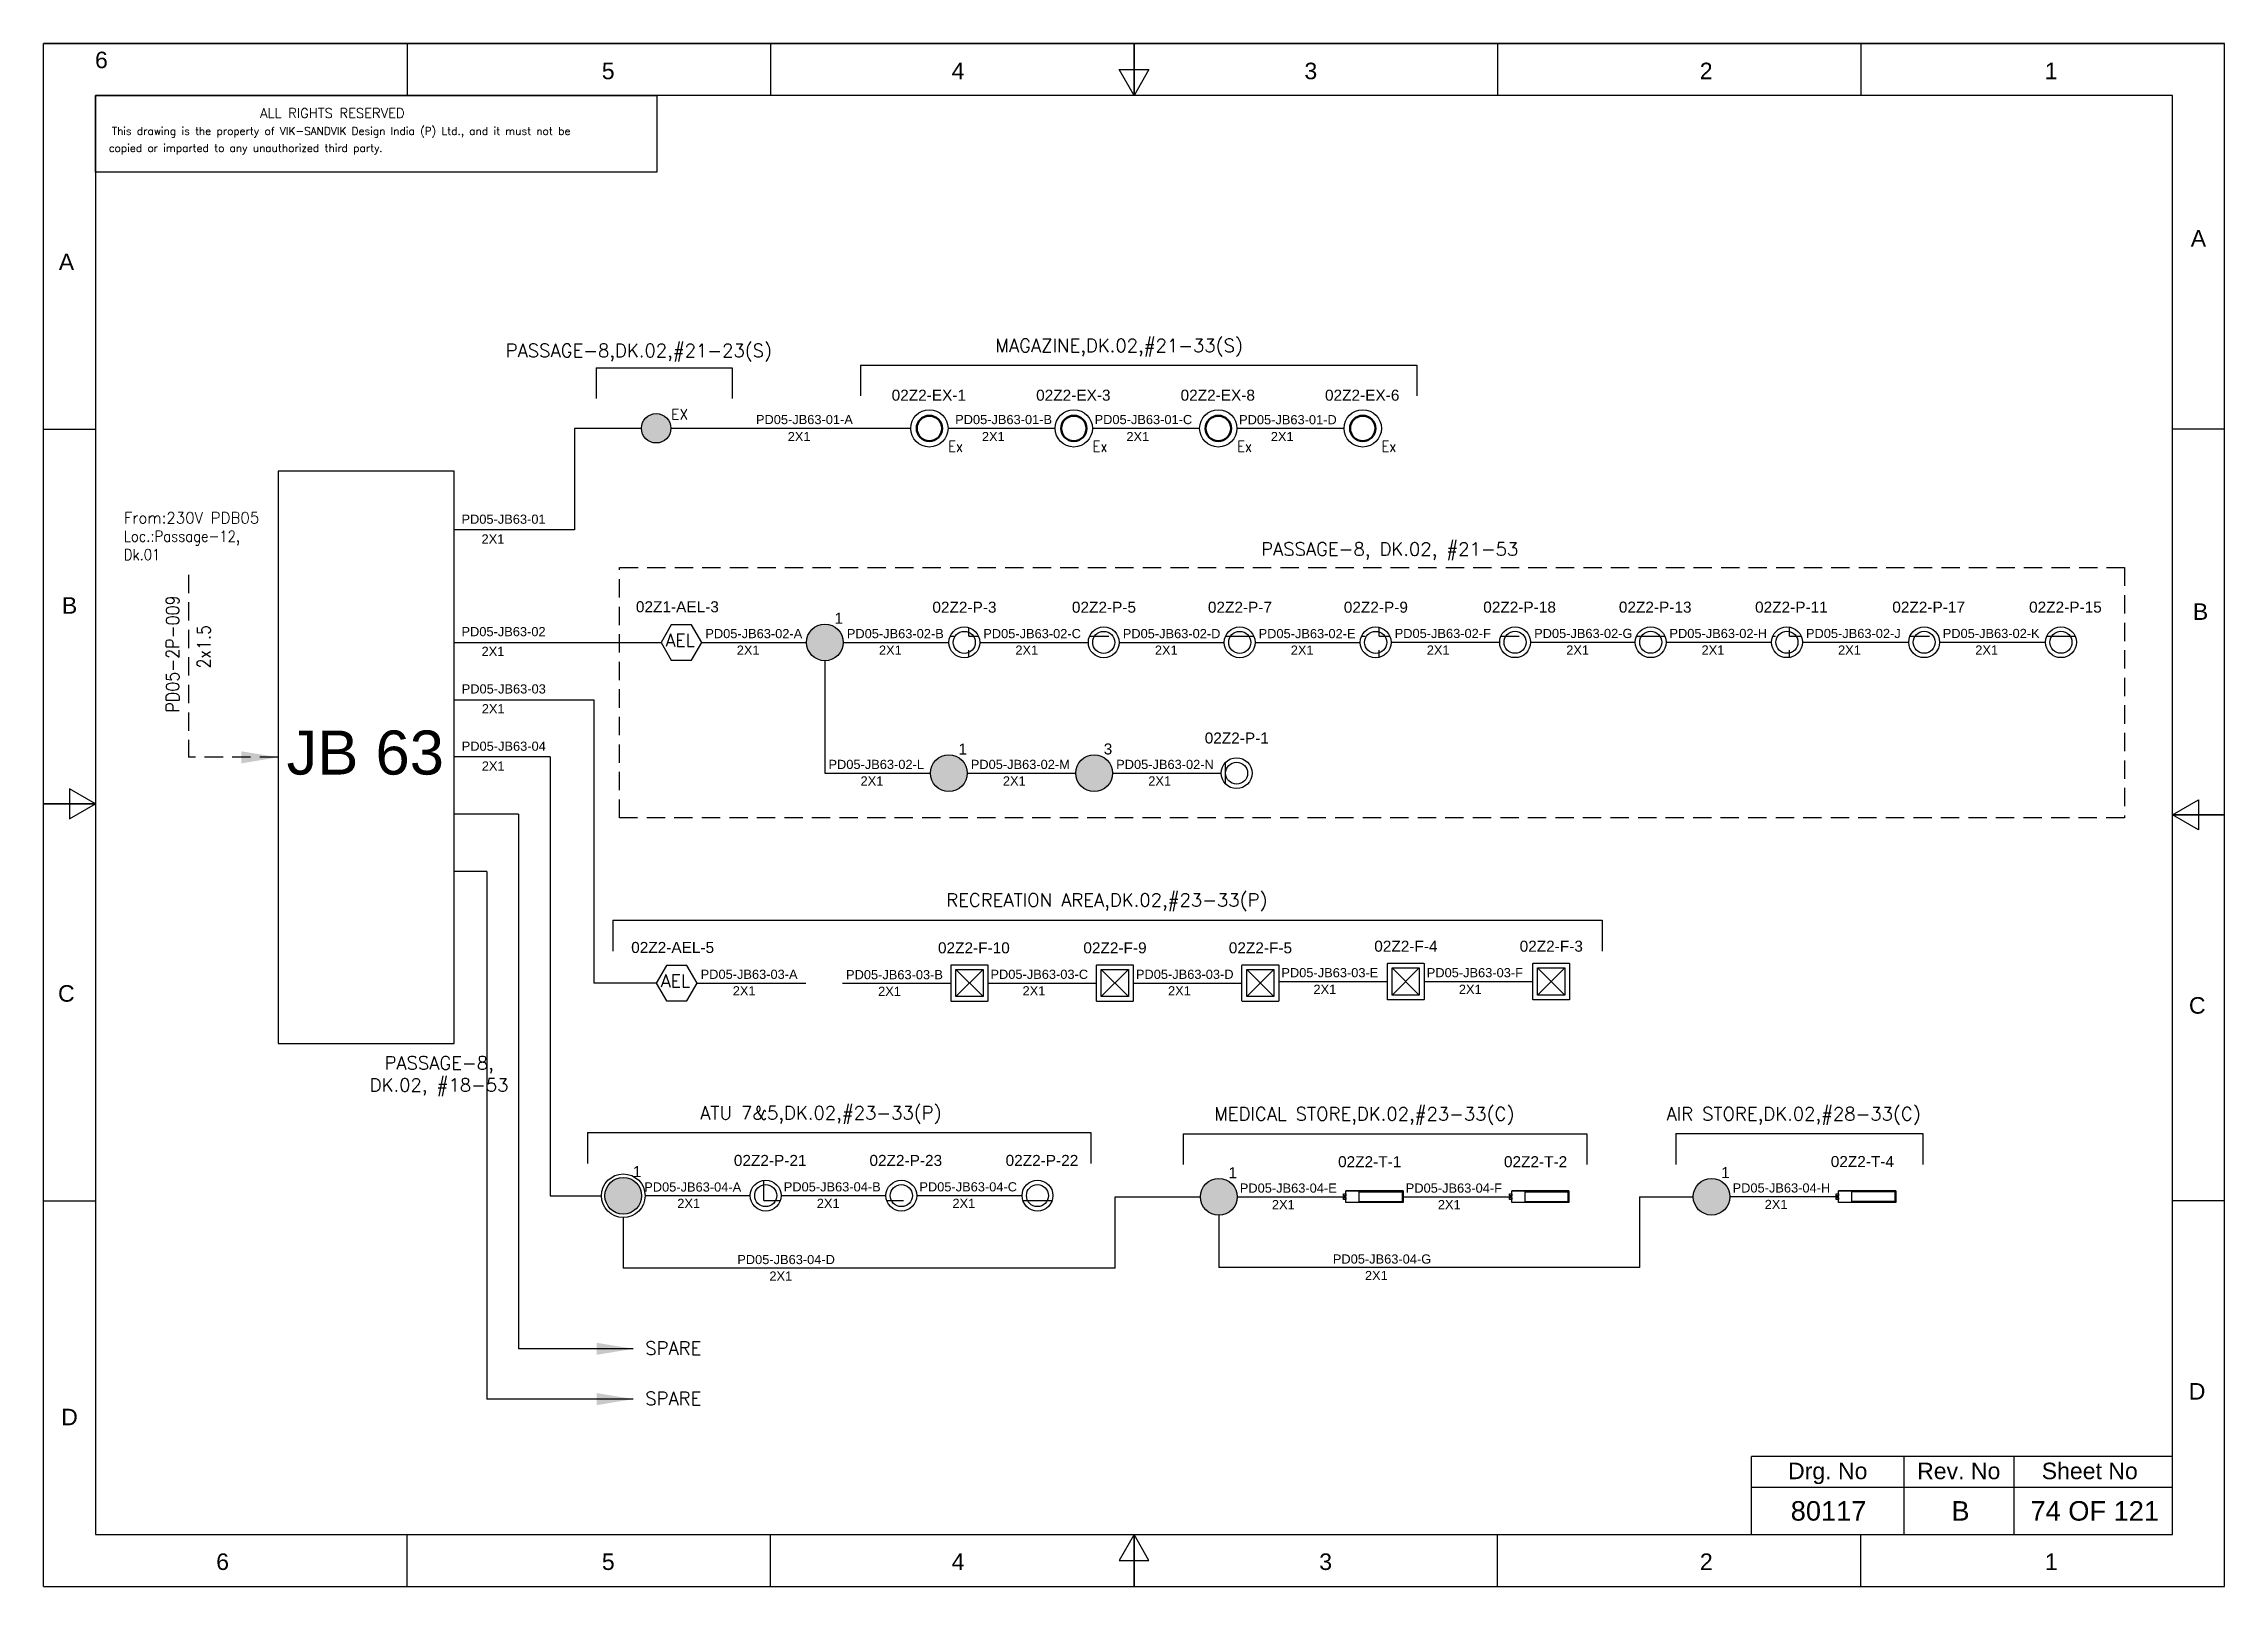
# Model space of a CAD drawing. Header units: inches. Extents: x -3311 to 1429, y -713 to 2436.
# Drawn here: x -670.8 to -373.8, y 659.9 to 870 of the extents above; entities that cross this region are included whole.
import ezdxf
from ezdxf.enums import TextEntityAlignment as Align

# ---------------------------------------------------------------- set-up
doc = ezdxf.new("R2010")
doc.units = ezdxf.units.IN
doc.linetypes.add('HIDDEN', pattern=[0.375, 0.25, -0.125])
doc.linetypes.add('SOLID', pattern=[0])
for name, color, linetype, lineweight in [('ELEC_TXT-025', 1, 'Continuous', 25), ('HEL-025', 1, 'Continuous', 25), ('HEL-035', 2, 'Continuous', 35)]:
    doc.layers.add(name, color=color, linetype=linetype, lineweight=lineweight)
doc.layers.add('Fmount', color=7, linetype='Continuous')
doc.layers.add('LINE', color=3, linetype='SOLID')
doc.styles.add('_NORMAL', font='arial.ttf')
doc.styles.add('ROMANS', font='simplex.shx', dxfattribs={"width": 0.88})
doc.styles.get("Standard").update_dxf_attribs({"font": 'arial.ttf'})
doc.dimstyles.get("Standard").update_dxf_attribs({"dimtxt": 0.18, "dimasz": 0.18, "dimexe": 0.18, "dimexo": 0.0625, "dimgap": 0.09, "dimtad": 0, "dimtih": 1, "dimtoh": 1, "dimdec": 4, "dimzin": 0, "dimdsep": 46, "dimtxsty": 'Standard', "dimcen": 0.09, "dimadec": 0, "dimazin": 0, "dimtfac": 1, "dimtdec": 4, "dimtofl": 0, "dimtmove": 0, "dimatfit": 3, "dimfxl": 1, "dimtolj": 1, "dimtzin": 0, "dimarcsym": 0})
pattern_1 = [(0, (0, 0), (0, 6.985), [5.08, -1.905]), (90, (0, 0), (-6.985, 4e-16), [5.08, -1.905])]

msp = doc.modelspace()

# ---------------------------------------------------------------- texts
at = {"color": 7}
for s, p in [('PD05-JB63-01-A', (-573.83, 818.2)), ('2X1', (-569.5, 815.88)), ('PD05-JB63-01-B', (-546.7, 818.2)), ('2X1', (-543.06, 815.88)), ('PD05-JB63-01-C', (-527.71, 818.2, -0.03)), ('2X1', (-523.38, 815.88)), ('PD05-JB63-01-D', (-508.03, 818.18)), ('2X1', (-503.71, 815.88)), ('PD05-JB63-01', (-613.93, 804.63)), ('2X1', (-611.2, 801.94)), ('PD05-JB63-02', (-613.93, 789.32)), ('PD05-JB63-02-A', (-580.72, 789.05)), ('PD05-JB63-02-B', (-561.45, 789.05)), ('PD05-JB63-02-C', (-542.87, 789.05, -0.05)), ('PD05-JB63-02-D', (-523.87, 789.05, -0.05)), ('PD05-JB63-02-E', (-505.37, 789.05, -0.08)), ('PD05-JB63-02-F', (-486.84, 789.07, -0.11)), ('PD05-JB63-02-G', (-467.85, 789.07, -0.11)), ('PD05-JB63-02-H', (-449.42, 789.07, -0.11)), ('PD05-JB63-02-J', (-430.83, 789.07, -0.11)), ('PD05-JB63-02-K', (-412.2, 789.07, -0.11)), ('2X1', (-611.2, 786.63)), ('2X1', (-576.44, 786.8)), ('2X1', (-557.08, 786.8)), ('2X1', (-538.5, 786.8, -0.03)), ('2X1', (-519.5, 786.8, -0.05)), ('2X1', (-500.99, 786.8, -0.08)), ('2X1', (-482.47, 786.81, -0.11)), ('2X1', (-463.48, 786.81, -0.11)), ('2X1', (-445.05, 786.81, -0.11)), ('2X1', (-426.46, 786.81, -0.11)), ('2X1', (-407.77, 786.81, -0.11)), ('PD05-JB63-03', (-613.9, 781.52)), ('2X1', (-611.17, 778.82)), ('PD05-JB63-04', (-613.9, 773.72)), ('2X1', (-611.17, 771.02)), ('PD05-JB63-02-L', (-563.95, 771.24)), ('PD05-JB63-02-M', (-544.57, 771.24, -0.03)), ('PD05-JB63-02-N', (-524.77, 771.24, -0.03)), ('2X1', (-559.58, 768.99)), ('2X1', (-540.2, 768.99, -0.03)), ('2X1', (-520.4, 768.99, -0.03)), ('PD05-JB63-03-A', (-581.36, 742.66)), ('PD05-JB63-03-B', (-561.56, 742.61, -0.03)), ('PD05-JB63-03-C', (-541.89, 742.66, -0.03)), ('PD05-JB63-03-D', (-522.08, 742.66, -0.03)), ('PD05-JB63-03-E', (-502.27, 742.88, -0.03)), ('PD05-JB63-03-F', (-482.47, 742.88, -0.03)), ('2X1', (-576.99, 740.41)), ('2X1', (-557.19, 740.35, -0.03)), ('2X1', (-537.52, 740.41)), ('2X1', (-517.71, 740.41)), ('2X1', (-497.9, 740.62)), ('2X1', (-478.1, 740.62)), ('PD05-JB63-04-A', (-589.04, 713.7, -0.03)), ('PD05-JB63-04-B', (-570.04, 713.72, -0.03)), ('PD05-JB63-04-C', (-551.57, 713.72, -0.03)), ('PD05-JB63-04-E', (-507.93, 713.55, -0.03)), ('PD05-JB63-04-F', (-485.33, 713.55, -0.03)), ('PD05-JB63-04-H', (-440.82, 713.57, -0.03)), ('2X1', (-584.54, 711.47)), ('2X1', (-565.54, 711.47)), ('2X1', (-547.07, 711.47)), ('2X1', (-503.56, 711.3)), ('2X1', (-480.96, 711.3)), ('2X1', (-436.45, 711.32)), ('PD05-JB63-04-D', (-576.37, 703.82, -0.03)), ('PD05-JB63-04-G', (-495.26, 703.89, -0.03)), ('2X1', (-572, 701.57)), ('2X1', (-490.89, 701.64))]:
    msp.add_text(s, height=1.25, dxfattribs=at).set_placement(p)
at = {"color": 7, "lineweight": 30}
msp.add_text('JB 63 ', height=6, dxfattribs=at).set_placement((-625.87, 773.48), align=Align.MIDDLE_CENTER)
at = {"color": 7}
for s, height, p in [('Drg. No', 2.246, (-427.86, 675.66)), ('Rev. No', 2.246, (-410.02, 675.66)), ('Sheet No', 2.246, (-392.18, 675.66)), ('80117', 2.653, (-427.75, 670.22)), ('B', 2.65, (-409.78, 670.22)), ('74 OF 121', 2.653, (-391.5, 670.22))]:
    msp.add_text(s, height=height, dxfattribs=at).set_placement(p, align=Align.MIDDLE_CENTER)
at = {"color": 7, "char_height": 1.8, "attachment_point": 1, "style": '_NORMAL'}
for s, insert, width in [('{\\Fromans|c0;\\C2;PASSAGE-8,DK.02,#21-23(S)}', (-607.91, 829.12, 0.22), 74.1776), ('{\\Fromans|c0;\\C2;MAGAZINE,DK.02,#21-33(S)}', (-541.23, 829.81, 0.22), 74.1776), ('{\\Fromans|c0;\\C2;RECREATION AREA,DK.02,#23-33(P)}', (-547.92, 754.3, 0.22), 107.6365), ('{\\Fromans|c0;\\C2;ATU 7&5,DK.02,#23-33(P)}', (-581.42, 725.32, 0.22), 74.1776), ('{\\Fromans|c0;\\C2;MEDICAL STORE,DK.02,#23-33(C)}', (-511.43, 725.17, 0.22), 74.1776), ('{\\Fromans|c0;\\C2;AIR STORE,DK.02,#28-33(C)}', (-449.83, 725.19, 0.22), 74.1776), ('{\\Fromans|c0;\\C2;SPARE}', (-588.91, 693.29), 8.1658), ('{\\Fromans|c0;\\C2;SPARE}', (-588.91, 686.43), 8.1658)]:
    msp.add_mtext(s, dxfattribs=dict(at, insert=insert, width=width))
at = {"color": 7, "insert": (-659.92, 806.19), "char_height": 1.5, "width": 36.8884, "attachment_point": 1}
msp.add_mtext('{\\Fromans|c0;\\C2;From:230V PDB05 \\P\\Fsimplex|c0;\\W0.88;Loc.:Passage-12,      \\PDk.01}', dxfattribs=at)
at = {"insert": (-505.03, 802.09), "char_height": 1.8, "width": 80.3537, "attachment_point": 1, "style": '_NORMAL'}
msp.add_mtext('{\\Fromans|c0;\\C2;PASSAGE-8, DK.02, #21-53}', dxfattribs=at)
at = {"color": 7, "insert": (-654.17, 778.92), "char_height": 1.8, "width": 17.1296, "attachment_point": 1, "rotation": 90, "style": '_NORMAL'}
msp.add_mtext('{\\Fromans|c0;\\W0.88;PD05-2P-009}', dxfattribs=at)
at = {"color": 7, "insert": (-649.91, 784.94), "char_height": 1.8, "attachment_point": 1, "rotation": 90, "style": '_NORMAL'}
msp.add_mtext('{\\Fsimplex|c0;\\W0.88;2x1.5}', dxfattribs=at)
at = {"color": 7, "insert": (-626.43, 732.11), "char_height": 1.8, "attachment_point": 1, "style": '_NORMAL'}
msp.add_mtext('\\pxqc;{\\Fromans|c0;\\C2;PASSAGE-8, \\PDK.02, #18-53}', dxfattribs=at)

# ---------------------------------------------------------------- blocks, each defined once
blk = doc.blocks.new('fr')
at = {"color": 7, "linetype": 'Continuous'}
for p, q in [((33763.99, 4500.4), (33466.99, 4500.4)), ((33466.99, 4500.4), (33763.99, 4500.4)), ((33466.99, 4290.33), (33466.99, 4500.4)), ((33516.49, 4500.4), (33516.49, 4493.33)), ((33565.99, 4500.4), (33565.99, 4493.33)), ((33615.49, 4500.4), (33615.49, 4493.33)), ((33615.49, 4493.33), (33615.49, 4500.4)), ((33615.49, 4500.4), (33615.49, 4493.33)), ((33664.99, 4500.4), (33664.99, 4493.33)), ((33714.49, 4500.4), (33714.49, 4493.33)), ((33763.99, 4290.33), (33763.99, 4500.4)), ((33763.99, 4290.33), (33763.99, 4500.4)), ((33615.49, 4493.33), (33613.45, 4496.87)), ((33613.45, 4496.87), (33617.53, 4496.87)), ((33617.53, 4496.87), (33615.49, 4493.33)), ((33756.92, 4493.33), (33474.06, 4493.33)), ((33474.06, 4493.33), (33474.06, 4297.41)), ((33756.92, 4297.41), (33756.92, 4493.33)), ((33466.99, 4447.89), (33474.06, 4447.89)), ((33763.99, 4447.89), (33756.92, 4447.89)), ((33474.06, 4396.87), (33470.53, 4398.91)), ((33470.53, 4398.91), (33470.53, 4394.83)), ((33466.99, 4396.87), (33474.06, 4396.87)), ((33474.06, 4396.87), (33466.99, 4396.87)), ((33466.99, 4396.87), (33474.06, 4396.87)), ((33470.53, 4394.83), (33474.06, 4396.87)), ((33756.92, 4395.37), (33760.45, 4397.41)), ((33760.45, 4397.41), (33760.45, 4393.33)), ((33763.99, 4395.37), (33756.92, 4395.37)), ((33760.45, 4393.33), (33756.92, 4395.37)), ((33756.92, 4395.37), (33763.99, 4395.37)), ((33763.99, 4395.37), (33756.92, 4395.37)), ((33466.99, 4342.85), (33474.06, 4342.85)), ((33763.99, 4342.85), (33756.92, 4342.85)), ((33474.06, 4297.41), (33756.92, 4297.41)), ((33516.49, 4290.33), (33516.49, 4297.41)), ((33565.99, 4290.33), (33565.99, 4297.41)), ((33615.49, 4297.41), (33613.45, 4293.87)), ((33615.49, 4290.33), (33615.49, 4297.41)), ((33617.53, 4293.87), (33615.49, 4297.41)), ((33615.49, 4297.41), (33615.49, 4290.33)), ((33615.49, 4290.33), (33615.49, 4297.41)), ((33664.99, 4290.33), (33664.99, 4297.41)), ((33714.49, 4290.33), (33714.49, 4297.41)), ((33613.45, 4293.87), (33617.53, 4293.87)), ((33466.99, 4290.33), (33763.99, 4290.33)), ((33466.99, 4290.33), (33763.99, 4290.33))]:
    blk.add_line(p, q, dxfattribs=at)
at = {"color": 7, "style": '_NORMAL'}
for s, p in [('6', (33474.86, 4498.18)), ('5', (33543.88, 4496.68)), ('4', (33591.52, 4496.68)), ('3', (33639.57, 4496.68)), ('2', (33693.41, 4496.68)), ('1', (33740.39, 4496.68)), ('A', (33760.45, 4473.88)), ('A', (33470.1, 4470.68)), ('B', (33470.52, 4423.9)), ('B', (33760.74, 4423.06)), ('C', (33470.08, 4371.07)), ('C', (33760.29, 4369.44)), ('D', (33760.27, 4316.89)), ('D', (33470.51, 4313.39)), ('6', (33491.37, 4293.69)), ('5', (33543.89, 4293.69)), ('4', (33591.53, 4293.69)), ('3', (33641.59, 4293.69)), ('2', (33693.43, 4293.69)), ('1', (33740.41, 4293.69))]:
    blk.add_text(s, height=2.25, dxfattribs=at).set_placement(p, align=Align.MIDDLE_CENTER)
blk = doc.blocks.new('A$C4BAD7D21')
at = {"layer": 'HEL-025'}
blk.add_lwpolyline([(-34000, 0), (-34000, 2086), (-18714, 2086), (-18714, 0)], close=True, dxfattribs=at)
at = {"layer": 'HEL-025', "style": 'ROMANS'}
for s, p in [('This drawing is the property of VIK-SANDVIK Design India (P) Ltd., and it must not be', (-33558, 1016)), (' copied or imparted to any unauthorized third party.', (-33785, 550))]:
    blk.add_text(s, height=210, dxfattribs=at).set_placement(p)
at = {"layer": 'HEL-035', "style": 'ROMANS'}
blk.add_text('     ALL RIGHTS RESERVED', height=262.5, dxfattribs=at).set_placement((-30497, 1476))
blk = doc.blocks.new('FIXED_KEY_SWITCH')
h = blk.add_hatch(color=1)
h.dxf.hatch_style = 1
edge = h.paths.add_edge_path()
edge.add_arc((848.13, 1737.46), 2.5, 0, 360)
at = {"color": 1}
blk.add_circle((848.13, 1737.46), 2.5, dxfattribs=at)
at = {"color": 7, "insert": (849.44, 1741.5), "char_height": 1.5, "attachment_point": 1, "style": '_NORMAL'}
blk.add_mtext_dynamic_manual_height_columns('1', width=1.5, gutter_width=7.5, heights=[0], dxfattribs=at)
blk = doc.blocks.new('SWT')
blk.add_blockref('FIXED_KEY_SWITCH', (0, 0))
blk.add_attdef('TAG_NO', (844.55, 1741.11), '', height=1.5)
blk = doc.blocks.new('1')
h = blk.add_hatch()
h.set_pattern_fill('ANGLE', color=6)
h.set_pattern_definition(pattern_1)
h.paths.add_polyline_path([(303.23, 2044.43, 1), (306.22, 2044.43, 1)], flags=0)
h.paths.add_polyline_path([(302.63, 2044.43, 1), (306.83, 2044.43, 1)])
h.paths.add_polyline_path([(306.22, 2044.43, -1), (303.23, 2044.43, -1)], flags=16)
h = blk.add_hatch()
h.set_pattern_fill('ANGLE', color=6)
h.set_pattern_definition(pattern_1)
h.paths.add_polyline_path([(303.23, 2044.43, 1), (306.22, 2044.43, 1)])
at = {"color": 6}
for radius in [2.1, 1.5]:
    blk.add_circle((304.73, 2044.43), radius, dxfattribs=at)
blk = doc.blocks.new('LED PENDENT LIGHT 15W')
blk.add_blockref('1', (0, 0))
blk.add_attdef('TAG_NO', (301.63, 2048.1), '', height=1.5)
blk = doc.blocks.new('AEL')
at = {"color": 4}
blk.add_lwpolyline([(989.98, -190.09), (992.75, -190.09), (994.14, -187.69), (992.75, -185.28), (989.98, -185.28), (988.59, -187.69)], close=True, dxfattribs=at)
at = {"color": 4, "style": 'ROMANS'}
blk.add_text('AEL', height=1.725, dxfattribs=at).set_placement((989.2, -188.27))
blk = doc.blocks.new('AEL_L')
blk.add_blockref('AEL', (0, 0))
blk.add_attdef('TAG_NO', (986.55, -183.59), '', height=1.5)
blk = doc.blocks.new('LED FLUSH MOUNT')
for p, q in [((114818, 79432), (114604, 79219)), ((114604, 79432), (114818, 79219))]:
    blk.add_line(p, q)
blk.add_lwpolyline([(114572, 79470), (114850, 79470, -0.414214), (114856, 79464), (114856, 79186, -0.414214), (114850, 79180), (114572, 79180, -0.414214), (114566, 79186), (114566, 79464, -0.414214)], format="xyb", close=True)
blk.add_lwpolyline([(114604, 79432), (114818, 79432), (114818, 79219), (114604, 79219)], close=True)
blk = doc.blocks.new('LED Flush Mounted Light 22W')
blk.add_blockref('LED FLUSH MOUNT', (0, 0))
at = {"style": 'ROMANS', "width": 0.7}
blk.add_attdef('TAG_NO.:', (113905, 79579), '', height=250, dxfattribs=at)
blk = doc.blocks.new('2A')
at = {"color": 7, "lineweight": -3, "ltscale": 2.5}
blk.add_line((790.02, 1997.62, -0.03), (782.23, 1997.62, -0.03), dxfattribs=at)
at = {"color": 7, "lineweight": -3, "ltscale": 2.5, "elevation": -0.03}
for points in [[(781.91, 1997.21), (782.23, 1997.21), (782.23, 1996.94), (781.91, 1996.94)], [(781.91, 1996.7), (782.23, 1996.7), (782.23, 1996.44), (781.91, 1996.44)], [(782.23, 1997.62), (790.02, 1997.62), (790.02, 1996.02), (782.23, 1996.02)], [(784.03, 1997.5), (789.88, 1997.5), (789.88, 1996.14), (784.03, 1996.14)]]:
    blk.add_lwpolyline(points, close=True, dxfattribs=at)
blk = doc.blocks.new('LED TUBE LIGHT 30W')
blk.add_blockref('2A', (179.91, -357.89))
blk.add_attdef('TAG_NO.', (962.52, 1642.97), '', height=1.5)
blk = doc.blocks.new('4')
blk.add_circle((514.17, -147.17), 2.54)
at = {"lineweight": 50}
blk.add_circle((514.17, -147.17), 1.73, dxfattribs=at)
at = {"style": 'ROMANS', "width": 0.88}
blk.add_text('Ex', height=1.5, dxfattribs=at).set_placement((516.72, -150.36))
blk = doc.blocks.new('LED EXPLOSION PROOF LIGHT 15W')
blk.add_blockref('4', (0, 0))
blk.add_attdef('TAG_NO', (509.37, -143.46), '', height=1.5)
blk = doc.blocks.new('LHS_SWITCH')
h = blk.add_hatch(color=1)
h.dxf.hatch_style = 1
edge = h.paths.add_edge_path()
edge.add_arc((2067.22, 3641.35), 2, 0, 360)
at = {"color": 1}
blk.add_circle((2067.22, 3641.35), 2, dxfattribs=at)
at = {"color": 7, "insert": (2068.26, 3644.59), "char_height": 1.2, "attachment_point": 1, "style": '_NORMAL'}
blk.add_mtext_dynamic_manual_height_columns('3', width=1.5, gutter_width=7.5, heights=[0], dxfattribs=at)
blk = doc.blocks.new('EX_PROOF_SWITCH')
h = blk.add_hatch(color=1)
h.dxf.hatch_style = 1
edge = h.paths.add_edge_path()
edge.add_arc((2067.16, 3666.55), 2, 0, 360)
at = {"color": 1}
blk.add_circle((2067.16, 3666.55), 2, dxfattribs=at)
at = {"color": 1, "style": 'ROMANS'}
blk.add_text('EX', height=1.4, dxfattribs=at).set_placement((2069.19, 3668.46), align=Align.MIDDLE_LEFT)

# ---------------------------------------------------------------- linework, layer by layer
for p, q in [((-595.61, 825.86, -0.05), (-577.08, 825.86, -0.05)), ((-559.59, 826.22, -0.05), (-483.83, 826.22, -0.05)), ((-598.55, 817.62), (-598.55, 803.79)), ((-589.42, 817.62), (-598.55, 817.62)), ((-552.75, 817.62), (-585.42, 817.62)), ((-533.08, 817.62), (-547.68, 817.62)), ((-513.4, 817.62), (-528.01, 817.62)), ((-493.73, 817.62), (-508.33, 817.62)), ((-595.93, 780.68), (-595.93, 742.09)), ((-601.85, 772.88), (-614.91, 772.88)), ((-601.85, 772.88), (-601.85, 713.13)), ((-606.18, 765.07), (-614.91, 765.07)), ((-606.18, 765.07), (-606.18, 692.29)), ((-610.5, 757.27), (-614.91, 757.27)), ((-610.5, 757.27), (-610.5, 685.44)), ((-593.31, 750.64, -0.05), (-458.6, 750.64, -0.05)), ((-587.4, 742.09), (-595.93, 742.09)), ((-596.78, 721.73, -0.05), (-528.2, 721.73, -0.05)), ((-515.66, 721.57, -0.05), (-460.66, 721.57, -0.05)), ((-448.56, 721.59, -0.05), (-414.91, 721.59, -0.05)), ((-453.51, 713), (-453.51, 703.34)), ((-591.9, 710.16), (-591.9, 703.27)), ((-510.79, 710.48), (-510.79, 703.34)), ((-524.92, 703.27), (-591.9, 703.27)), ((-453.51, 703.34), (-510.79, 703.34))]:
    msp.add_line(p, q)
at = {"color": 7, "linetype": 'Continuous'}
for p, q in [((-380.92, 677.61), (-438.23, 677.61)), ((-438.23, 667.01), (-438.23, 677.61)), ((-417.46, 667.01), (-417.46, 677.61)), ((-402.45, 667.01), (-402.45, 677.61)), ((-438.23, 673.43), (-380.92, 673.43))]:
    msp.add_line(p, q, dxfattribs=at)
msp.add_lwpolyline([(-614.91, 811.78), (-638.91, 811.78), (-638.91, 733.88), (-614.91, 733.88)], close=True)
at = {"linetype": 'HIDDEN', "ltscale": 10}
msp.add_lwpolyline([(-651.12, 797.7), (-651.12, 772.83)], dxfattribs=at)
msp.add_lwpolyline([(-592.39, 798.66), (-387.45, 798.66), (-387.45, 764.59), (-592.39, 764.59)], close=True, dxfattribs=at)
at = {"layer": 'LINE', "color": 0}
for p, q in [((-595.61, 825.86, -0.05), (-595.61, 821.67, -0.05)), ((-577.08, 825.86, -0.05), (-577.08, 821.67, -0.05)), ((-559.59, 826.22, -0.05), (-559.59, 822.03, -0.05)), ((-483.83, 826.22, -0.05), (-483.83, 822.03, -0.05)), ((-598.55, 803.79), (-614.91, 803.79)), ((-614.91, 788.48), (-586.76, 788.48)), ((-581.21, 788.48), (-566.94, 788.48)), ((-561.94, 788.48), (-547.56, 788.48, -0.03)), ((-543.36, 788.48, -0.03), (-528.56, 788.48, -0.03)), ((-524.36, 788.48, -0.05), (-510.06, 788.48, -0.08)), ((-505.86, 788.48, -0.08), (-491.53, 788.48, -0.11)), ((-487.33, 788.5, -0.11), (-472.54, 788.5, -0.11)), ((-468.34, 788.5, -0.11), (-454.07, 788.5, -0.11)), ((-449.87, 788.5, -0.11), (-435.53, 788.5, -0.11)), ((-431.33, 788.5, -0.11), (-416.84, 788.5, -0.11)), ((-412.64, 788.5, -0.11), (-398.2, 788.5, -0.11)), ((-564.44, 785.98), (-564.44, 770.67)), ((-614.88, 780.68), (-595.93, 780.68)), ((-564.44, 770.67), (-550.06, 770.67, -0.03)), ((-545.06, 770.67, -0.03), (-530.26, 770.67, -0.03)), ((-525.26, 770.67, -0.03), (-510.47, 770.67, -0.03)), ((-593.31, 750.64, -0.05), (-593.31, 746.45, -0.05)), ((-458.6, 750.64, -0.05), (-458.6, 746.45, -0.05)), ((-581.85, 742.09), (-567.05, 742.09)), ((-562.05, 742.09), (-547.26, 742.09)), ((-542.25, 742.09), (-527.45, 742.09)), ((-522.44, 742.09), (-507.64, 742.09)), ((-502.63, 742.3), (-487.84, 742.3)), ((-482.83, 742.3), (-468.03, 742.3)), ((-596.78, 721.73, -0.05), (-596.78, 717.54, -0.05)), ((-528.2, 721.73, -0.05), (-528.2, 717.54, -0.05)), ((-515.66, 721.57, -0.05), (-515.66, 717.39, -0.05)), ((-460.66, 721.57, -0.05), (-460.66, 717.39, -0.05)), ((-448.56, 721.59, -0.05), (-448.56, 717.4, -0.05)), ((-414.91, 721.59, -0.05), (-414.91, 717.4, -0.05)), ((-601.85, 713.13), (-594.87, 713.13)), ((-588.92, 713.15), (-574.6, 713.15)), ((-570.4, 713.15), (-556.13, 713.15)), ((-551.93, 713.15), (-537.59, 713.15)), ((-524.92, 712.98), (-513.29, 712.98)), ((-508.29, 712.99), (-493.49, 713)), ((-485.69, 713), (-470.9, 713)), ((-453.51, 713), (-446.18, 713)), ((-441.18, 713.01), (-426.39, 713.02))]:
    msp.add_line(p, q, dxfattribs=at)
at = {"layer": 'LINE', "color": 7}
msp.add_line((-524.92, 703.27), (-524.92, 712.98), dxfattribs=at)
at = {"layer": 'LINE', "color": 0}
msp.add_circle((-591.9, 713.13), 2.97, dxfattribs=at)

# ---------------------------------------------------------------- block references
for name, p in [('fr', (-34137.83, -3630.39)), ('SWT', (-1412.57, -948.98)), ('SWT', (-1395.69, -966.79, -0.03)), ('SWT', (-1440.03, -1024.33)), ('SWT', (-1358.92, -1024.48)), ('SWT', (-1291.81, -1024.46))]:
    msp.add_blockref(name, p)
ref = msp.add_blockref('LED EXPLOSION PROOF LIGHT 15W', (-1064.38, 964.79))
ref.add_attrib('TAG_NO', '02Z2-EX-1', (-555.35, 821.39), dxfattribs={"height": 1.5})
ref = msp.add_blockref('LED EXPLOSION PROOF LIGHT 15W', (-1044.71, 964.79))
ref.add_attrib('TAG_NO', '02Z2-EX-3', (-535.67, 821.39), dxfattribs={"height": 1.5})
ref = msp.add_blockref('LED EXPLOSION PROOF LIGHT 15W', (-1025.03, 964.79))
ref.add_attrib('TAG_NO', '02Z2-EX-8', (-516, 821.39), dxfattribs={"height": 1.5})
ref = msp.add_blockref('LED EXPLOSION PROOF LIGHT 15W', (-1005.36, 964.79))
ref.add_attrib('TAG_NO', '02Z2-EX-6', (-496.33, 821.39), dxfattribs={"height": 1.5})
ref = msp.add_blockref('AEL_L', (-1575.35, 976.17))
ref.add_attrib('TAG_NO', '02Z1-AEL-3', (-590.18, 792.58), dxfattribs={"color": 4, "height": 1.5})
ref = msp.add_blockref('LED PENDENT LIGHT 15W', (-850.19, -1255.95, -0.03))
ref.add_attrib('TAG_NO', '02Z2-P-3', (-549.8, 792.52, -0.03), dxfattribs={"height": 1.5})
ref = msp.add_blockref('LED PENDENT LIGHT 15W', (-831.19, -1255.95, -0.05))
ref.add_attrib('TAG_NO', '02Z2-P-5', (-530.8, 792.52, -0.05), dxfattribs={"height": 1.5})
ref = msp.add_blockref('LED PENDENT LIGHT 15W', (-812.67, -1255.95, -0.08))
ref.add_attrib('TAG_NO', '02Z2-P-7', (-512.28, 792.52, -0.08), dxfattribs={"height": 1.5})
ref = msp.add_blockref('LED PENDENT LIGHT 15W', (-794.16, -1255.95, -0.11))
ref.add_attrib('TAG_NO', '02Z2-P-9', (-493.77, 792.52, -0.11), dxfattribs={"height": 1.5})
ref = msp.add_blockref('LED PENDENT LIGHT 15W', (-775.17, -1255.93, -0.11))
ref.add_attrib('TAG_NO', '02Z2-P-18', (-474.78, 792.53, -0.11), dxfattribs={"height": 1.5})
ref = msp.add_blockref('LED PENDENT LIGHT 15W', (-756.7, -1255.93, -0.11))
ref.add_attrib('TAG_NO', '02Z2-P-13', (-456.31, 792.53, -0.11), dxfattribs={"height": 1.5})
ref = msp.add_blockref('LED PENDENT LIGHT 15W', (-738.15, -1255.93, -0.11))
ref.add_attrib('TAG_NO', '02Z2-P-11', (-437.76, 792.53, -0.11), dxfattribs={"height": 1.5})
ref = msp.add_blockref('LED PENDENT LIGHT 15W', (-719.46, -1255.93, -0.11))
ref.add_attrib('TAG_NO', '02Z2-P-17', (-419.07, 792.53, -0.11), dxfattribs={"height": 1.5})
ref = msp.add_blockref('LED PENDENT LIGHT 15W', (-700.83, -1255.93, -0.11))
ref.add_attrib('TAG_NO', '02Z2-P-15', (-400.44, 792.53, -0.11), dxfattribs={"height": 1.5})
ref = msp.add_blockref('LED PENDENT LIGHT 15W', (-813.1, -1273.76, -0.03))
ref.add_attrib('TAG_NO', '02Z2-P-1', (-512.71, 774.71, -0.03), dxfattribs={"height": 1.5})
ref = msp.add_blockref('AEL_L', (-1575.99, 929.78))
ref.add_attrib('TAG_NO', '02Z2-AEL-5', (-590.82, 746.19), dxfattribs={"color": 4, "height": 1.5})
ref = msp.add_blockref('LED PENDENT LIGHT 15W', (-877.23, -1331.28))
ref.add_attrib('TAG_NO', '02Z2-P-21', (-576.84, 717.19), dxfattribs={"height": 1.5})
ref = msp.add_blockref('LED PENDENT LIGHT 15W', (-858.76, -1331.28))
ref.add_attrib('TAG_NO', '02Z2-P-23', (-558.37, 717.19), dxfattribs={"height": 1.5})
ref = msp.add_blockref('LED PENDENT LIGHT 15W', (-840.22, -1331.28))
ref.add_attrib('TAG_NO', '02Z2-P-22', (-539.83, 717.19), dxfattribs={"height": 1.5})
ref = msp.add_blockref('LED TUBE LIGHT 30W', (-1455.62, -925.93, 0.03))
ref.add_attrib('TAG_NO.', '02Z2-T-1', (-494.55, 717.02, 0.03), dxfattribs={"height": 1.5})
ref = msp.add_blockref('LED TUBE LIGHT 30W', (-1433.03, -925.93, 0.03))
ref.add_attrib('TAG_NO.', '02Z2-T-2', (-471.96, 717.02, 0.03), dxfattribs={"height": 1.5})
ref = msp.add_blockref('LED TUBE LIGHT 30W', (-1388.52, -925.91, 0.03))
ref.add_attrib('TAG_NO.', '02Z2-T-4', (-427.45, 717.04, 0.03), dxfattribs={"height": 1.5})
at = {"layer": 'ELEC_TXT-025', "color": 0, "xscale": 0.005, "yscale": 0.005, "zscale": 0.005}
msp.add_blockref('A$C4BAD7D21', (-493.77, 852.51), dxfattribs=at)
at = {"layer": 'Fmount'}
ref = msp.add_blockref('LED Flush Mounted Light 22W', (-2526.96, -628.65), dxfattribs=dict(at, xscale=0.01728, yscale=0.01728, zscale=0.01728))
ref.add_attrib('TAG_NO.:', '02Z2-F-10', dxfattribs={"layer": '0', "height": 1.5}).set_placement((-549.04, 745.69), align=Align.BOTTOM_LEFT)
ref = msp.add_blockref('LED Flush Mounted Light 22W', (-2507.15, -628.65), dxfattribs=dict(at, xscale=0.01728, yscale=0.01728, zscale=0.01728))
ref.add_attrib('TAG_NO.:', '02Z2-F-9', dxfattribs={"layer": '0', "height": 1.5}).set_placement((-529.24, 745.69), align=Align.BOTTOM_LEFT)
ref = msp.add_blockref('LED Flush Mounted Light 22W', (-2487.34, -628.65), dxfattribs=dict(at, xscale=0.01728, yscale=0.01728, zscale=0.01728))
ref.add_attrib('TAG_NO.:', '02Z2-F-5', dxfattribs={"layer": '0', "height": 1.5}).set_placement((-509.43, 745.69), align=Align.BOTTOM_LEFT)
ref = msp.add_blockref('LED Flush Mounted Light 22W', (-2467.54, -628.44), dxfattribs=dict(at, xscale=0.01728, yscale=0.01728, zscale=0.01728))
ref.add_attrib('TAG_NO.:', '02Z2-F-4', dxfattribs={"layer": '0', "height": 1.5}).set_placement((-489.62, 745.91), align=Align.BOTTOM_LEFT)
ref = msp.add_blockref('LED Flush Mounted Light 22W', (-2447.73, -628.44), dxfattribs=dict(at, xscale=0.01728, yscale=0.01728, zscale=0.01728))
ref.add_attrib('TAG_NO.:', '02Z2-F-3', dxfattribs={"layer": '0', "height": 1.5}).set_placement((-469.82, 745.91), align=Align.BOTTOM_LEFT)
at = {"layer": 'LINE', "color": 7}
msp.add_blockref('EX_PROOF_SWITCH', (-2654.58, -2848.92), dxfattribs=at)
at = {"layer": 'LINE', "color": 7, "xscale": 1.25, "yscale": 1.25, "zscale": 1.25}
msp.add_blockref('LHS_SWITCH', (-3111.79, -3781.02, -0.03), dxfattribs=at)

msp.set_redraw_order([(e.dxf.handle, doc.entitydb.next_handle()) for e in msp.query("TEXT MTEXT ATTDEF DIMENSION ARC_DIMENSION")])  # texts and dimensions are drawn at this point

# ---------------------------------------------------------------- leaders
at = {"linetype": 'HIDDEN', "ltscale": 10}
msp.add_leader([(-638.91, 772.83), (-651.12, 772.83)], dimstyle='Standard', override={"dimasz": 5, "dimarcsym": 1}, dxfattribs=at)
for points in [[(-590.53, 692.29), (-606.18, 692.29)], [(-590.53, 685.44), (-610.5, 685.44)]]:
    msp.add_leader(points, dimstyle='Standard', override={"dimasz": 5, "dimarcsym": 1})

doc.saveas('drawing.dxf')
